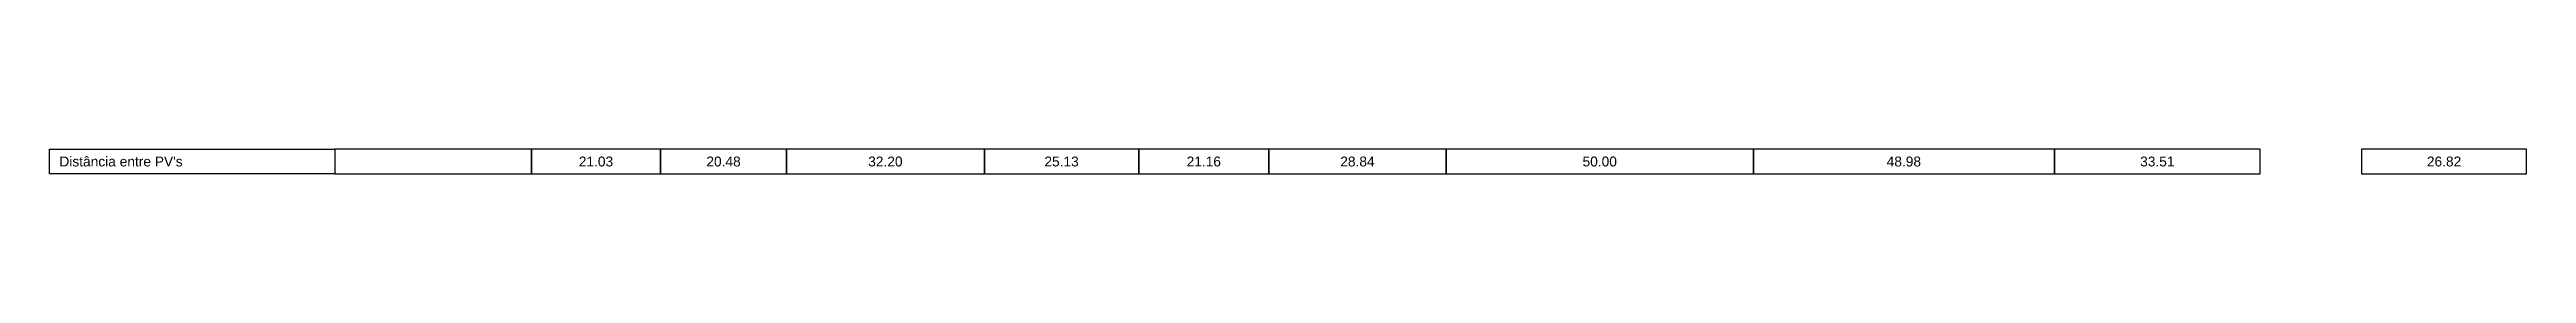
# Model space of a CAD drawing. Extents: x -160 to 364724, y -100 to 7353297.
# Drawn here: x 359948.8 to 360351.8, y 7349714.4 to 7349718.4 of the extents above; entities that cross this region are included whole.
import ezdxf
from ezdxf.enums import TextEntityAlignment as Align

# ---------------------------------------------------------------- set-up
doc = ezdxf.new("R2010")
doc.units = 0
doc.header["$LTSCALE"] = 5
doc.layers.add('PS_PERFIL_COTA_LIN', color=7, linetype='Continuous')
doc.layers.add('PS_PERFIL_COTA_TXT', color=5, linetype='Continuous')
doc.styles.get("Standard").update_dxf_attribs({"font": 'arial.ttf'})

msp = doc.modelspace()

# ---------------------------------------------------------------- texts
at = {"layer": 'PS_PERFIL_COTA_TXT'}
msp.add_text("Distância entre PV's", height=1.6, dxfattribs=at).set_placement((359950.38, 7349716.443), align=Align.MIDDLE_LEFT)
for s, p in [('21.03', (360037.696, 7349716.443)), ('20.48', (360058.45, 7349716.443)), ('32.20', (360084.791, 7349716.443)), ('25.13', (360113.458, 7349716.443)), ('21.16', (360136.601, 7349716.443)), ('28.84', (360161.602, 7349716.443)), ('50.00', (360201.024, 7349716.443)), ('48.98', (360250.512, 7349716.443)), ('33.51', (360291.756, 7349716.443)), ('26.82', (360338.411, 7349716.443))]:
    msp.add_text(s, height=1.6, dxfattribs=at).set_placement(p, align=Align.MIDDLE_CENTER)

# ---------------------------------------------------------------- linework, layer by layer
at = {"layer": 'PS_PERFIL_COTA_LIN', "linetype": 'Continuous'}
for points in [[(359995.18, 7349718.443), (359995.18, 7349714.443), (359948.78, 7349714.443), (359948.78, 7349718.443)], [(359995.18, 7349718.443), (359995.18, 7349714.443), (360027.18, 7349714.443), (360027.18, 7349718.443)], [(360027.18, 7349718.443), (360027.18, 7349714.443), (360048.211, 7349714.443), (360048.211, 7349718.443)], [(360048.211, 7349718.443), (360048.211, 7349714.443), (360068.69, 7349714.443), (360068.69, 7349718.443)], [(360068.69, 7349718.443), (360068.69, 7349714.443), (360100.893, 7349714.443), (360100.893, 7349718.443)], [(360100.893, 7349718.443), (360100.893, 7349714.443), (360126.023, 7349714.443), (360126.023, 7349718.443)], [(360126.023, 7349718.443), (360126.023, 7349714.443), (360147.18, 7349714.443), (360147.18, 7349718.443)], [(360147.18, 7349718.443), (360147.18, 7349714.443), (360176.024, 7349714.443), (360176.024, 7349718.443)], [(360176.024, 7349718.443), (360176.024, 7349714.443), (360226.025, 7349714.443), (360226.025, 7349718.443)], [(360226.025, 7349718.443), (360226.025, 7349714.443), (360275, 7349714.443), (360275, 7349718.443)], [(360275, 7349718.443), (360275, 7349714.443), (360308.512, 7349714.443), (360308.512, 7349718.443)], [(360325.001, 7349718.443), (360325.001, 7349714.443), (360351.821, 7349714.443), (360351.821, 7349718.443)]]:
    msp.add_lwpolyline(points, close=True, dxfattribs=at)

msp.set_redraw_order([(e.dxf.handle, doc.entitydb.next_handle()) for e in msp.query("TEXT MTEXT ATTDEF DIMENSION ARC_DIMENSION")])  # texts and dimensions are drawn at this point

doc.saveas('drawing.dxf')
